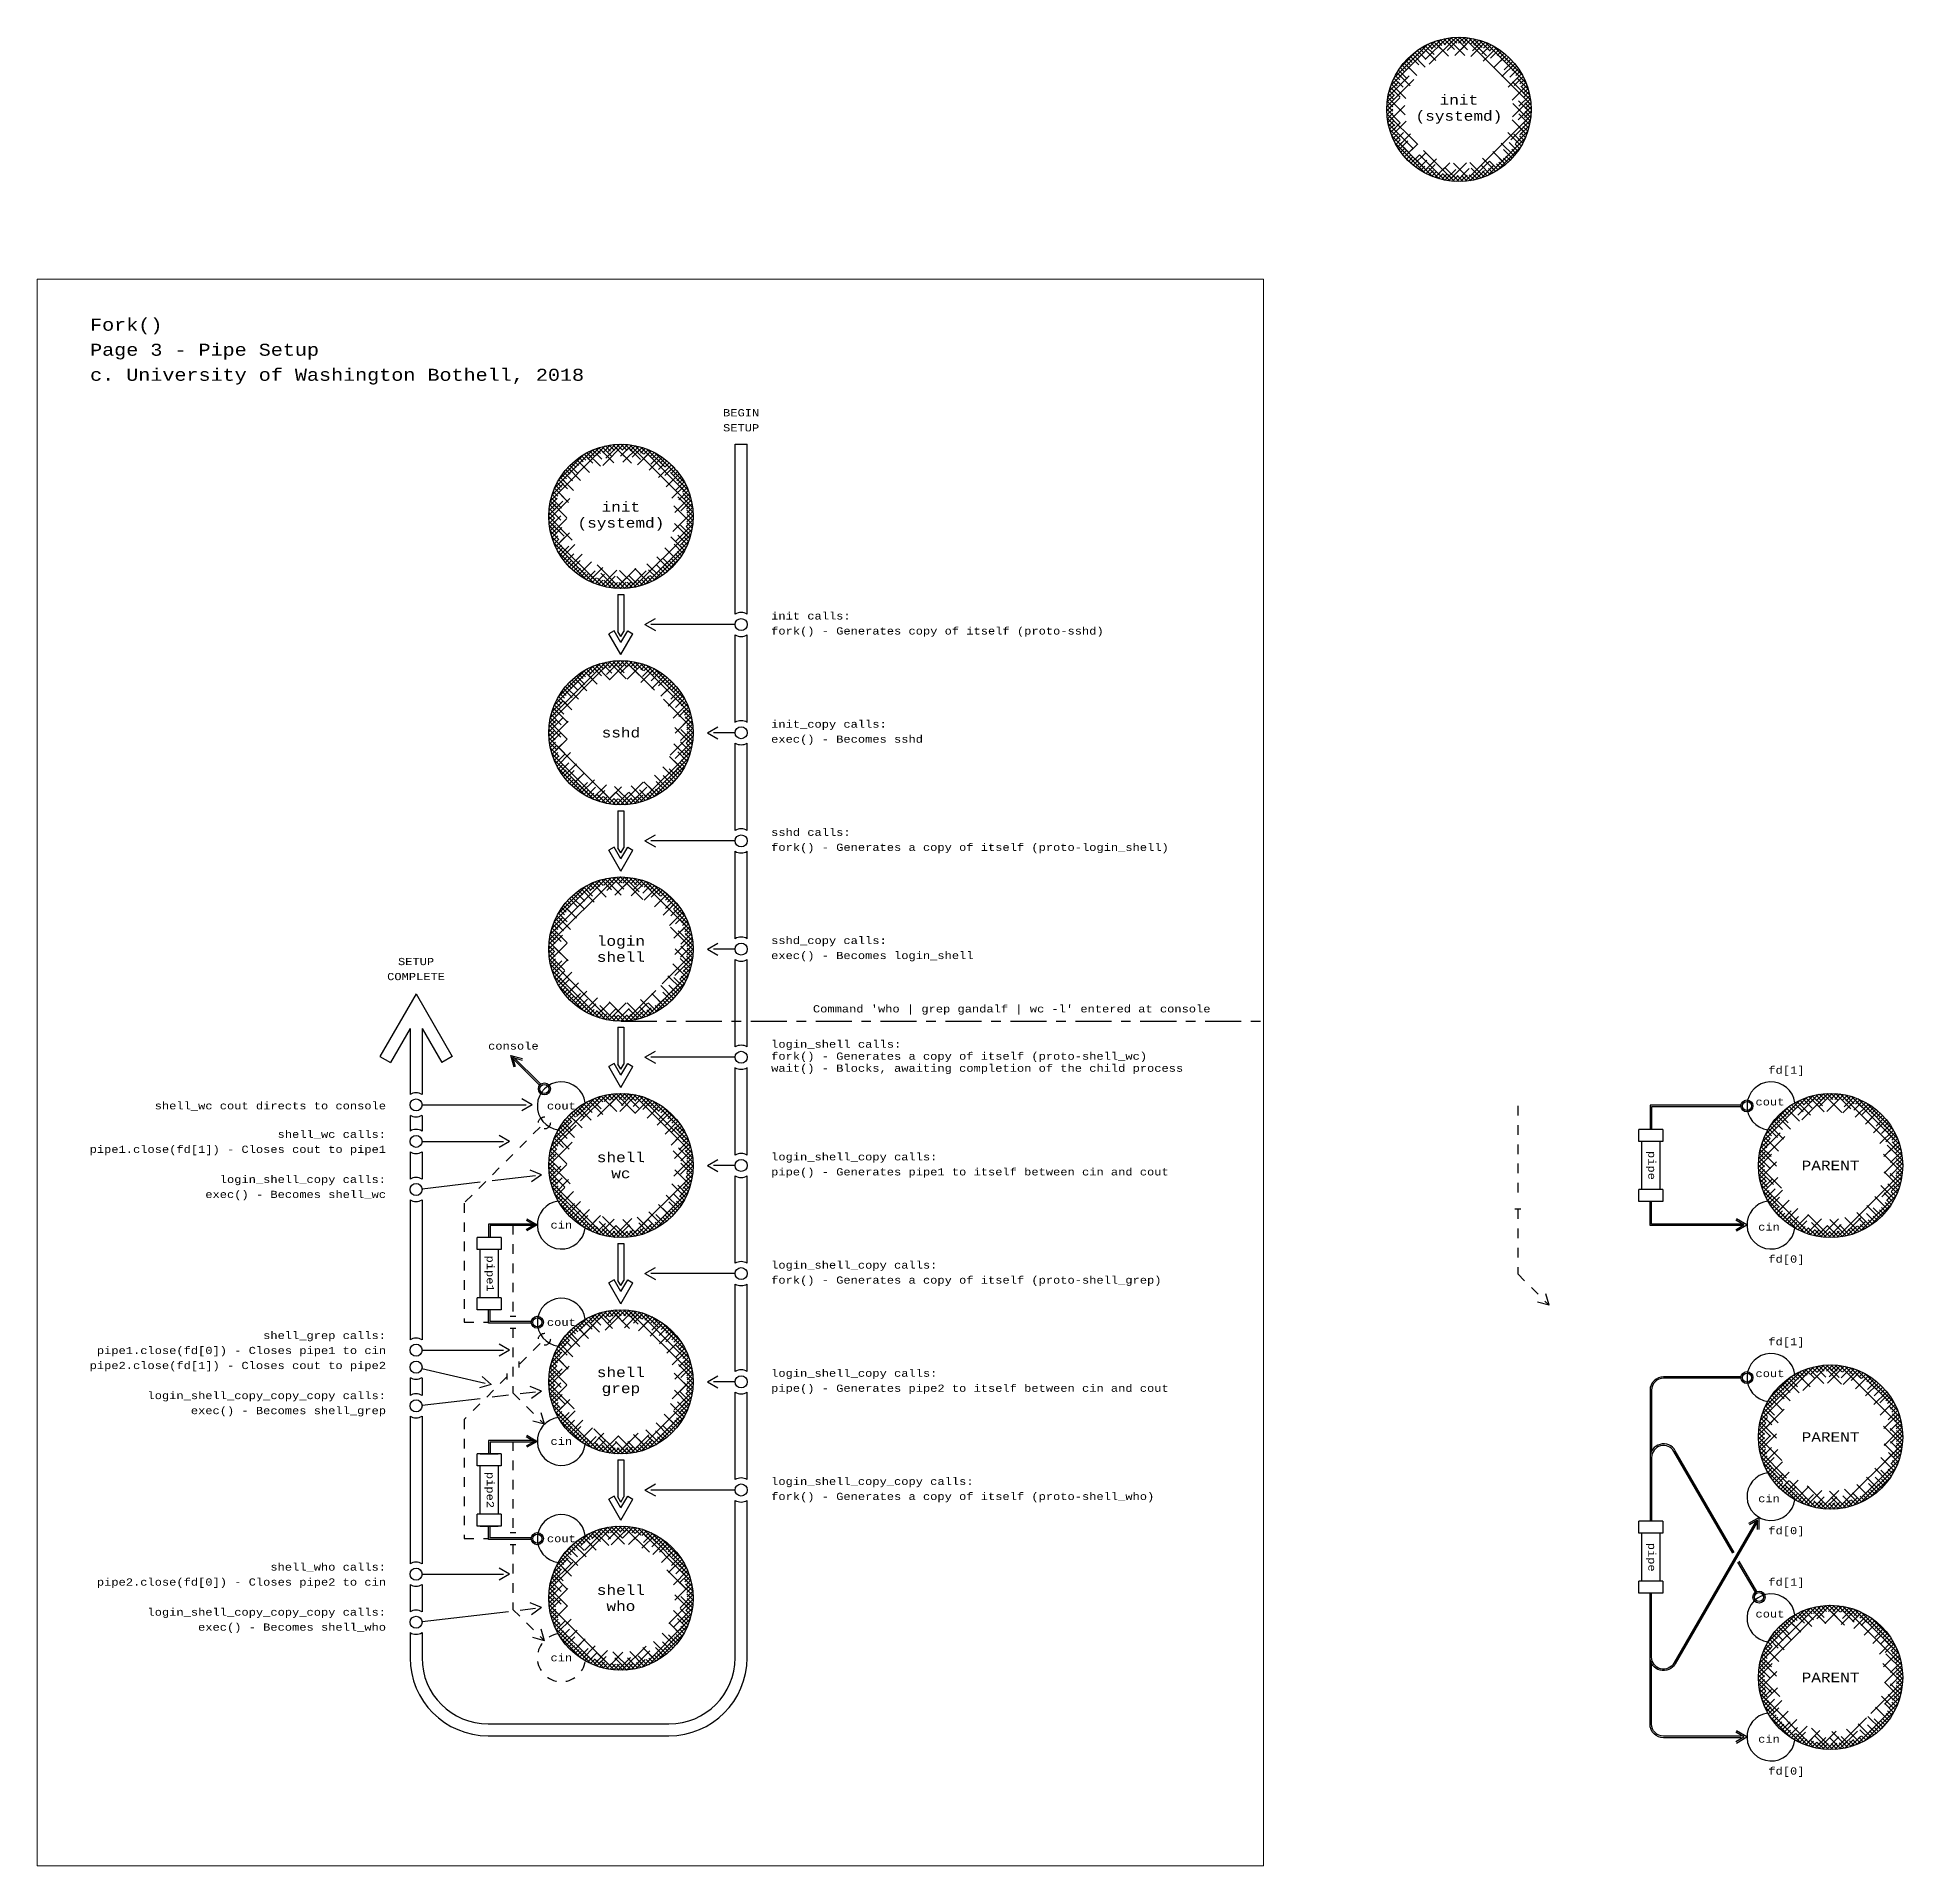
# Model space of a CAD drawing. Header units: inches. Extents: x -51 to 152, y -16 to 48.
# Drawn here: x 132.73 to 152.12, y -8.71 to 10.3 of the extents above; entities that cross this region are included whole.
import ezdxf

# ---------------------------------------------------------------- set-up
doc = ezdxf.new("R2010")
doc.units = ezdxf.units.IN
doc.header["$MEASUREMENT"] = 0
doc.linetypes.add('ACAD_ISO03W100', pattern=[30, 12, -18])
doc.linetypes.add('ACAD_ISO10W100', pattern=[18, 12, -3, 0, -3])
doc.layers.add('NOPLOT', color=40, linetype='Continuous', lineweight=5)
doc.styles.add('Hylian', font='cour.ttf')

msp = doc.modelspace()

# ---------------------------------------------------------------- texts
at = {"style": 'Hylian'}
for s, width, insert, char_height, attachment_point in [('init\\P(systemd)', 5.25, (147.511, 9.553), 0.1, 5), ('init\\P(systemd)', 5.25, (138.798, 5.321), 0.1, 5), ('sshd', 5.25, (138.798, 3.071), 0.1, 5), ('login\\Pshell', 5.25, (138.798, 0.821), 0.1, 5), ("\\pi0.072557;Command 'who | grep gandalf | wc -l' entered at console", 4.45986, (140.722, 0.188), 0.075, 4), ('console', 5.25, (137.68, -0.187), 0.075, 5), ('login_shell calls:\\Pfork() - Generates a copy of itself (proto-shell_wc){\\H2.0369x; }\\Pwait() - Blocks, awaiting completion of the child process{\\H1.6912x; }', 5.35741, (140.36, -0.304), 0.075, 4), ('fd[1]', 5.25, (150.916, -0.449), 0.075, 5), ('cout', 5.25, (138.179, -0.81), 0.075, 5), ('cout', 5.25, (150.745, -0.768), 0.075, 5), ('shell\\Pwc', 5.25, (138.798, -1.429), 0.1, 5), ('PARENT', 5.25, (151.375, -1.429), 0.1, 5), ('cin', 5.25, (138.179, -2.048), 0.075, 5), ('cin', 5.25, (150.735, -2.069), 0.075, 5), ('fd[0]', 5.25, (150.916, -2.414), 0.075, 5), ('cout', 5.25, (138.179, -3.06), 0.075, 5), ('fd[1]', 5.25, (150.916, -3.273), 0.075, 5), ('shell\\Pgrep', 5.25, (138.798, -3.679), 0.1, 5), ('cout', 5.25, (150.745, -3.593), 0.075, 5), ('cin', 5.25, (138.179, -4.298), 0.075, 5), ('PARENT', 5.25, (151.375, -4.253), 0.1, 5), ('cin', 5.25, (150.735, -4.894), 0.075, 5), ('fd[0]', 5.25, (150.916, -5.238), 0.075, 5), ('cout', 5.25, (138.179, -5.31), 0.075, 5), ('shell\\Pwho', 5.25, (138.798, -5.929), 0.1, 5), ('fd[1]', 5.25, (150.916, -5.773), 0.075, 5), ('cout', 5.25, (150.745, -6.093), 0.075, 5), ('cin', 5.25, (138.179, -6.548), 0.075, 5), ('PARENT', 5.25, (151.375, -6.753), 0.1, 5), ('cin', 5.25, (150.735, -7.394), 0.075, 5), ('fd[0]', 5.25, (150.916, -7.738), 0.075, 5)]:
    msp.add_mtext_dynamic_manual_height_columns(s, width=width, gutter_width=1.25, heights=[0], dxfattribs=dict(at, insert=insert, char_height=char_height, attachment_point=attachment_point))
at = {"line_spacing_factor": 1.25, "style": 'Hylian'}
for s, width, heights, insert, char_height, attachment_point in [('Fork()\\PPage 3 - Pipe Setup\\Pc. University of Washington Bothell, 2018', 7.15586, [2.663], (133.279, 7.034), 0.125, 4), ('BEGIN\\PSETUP', 1.06003, [0], (140.048, 6.32), 0.075, 5), ('init calls:\\Pfork() - Generates copy of itself (proto-sshd)', 4.45986, [0], (140.36, 4.196), 0.075, 4), ('init_copy calls:\\Pexec() - Becomes sshd', 4.45986, [0], (140.36, 3.071), 0.075, 4), ('sshd calls:\\Pfork() - Generates a copy of itself (proto-login_shell)', 4.45986, [0], (140.36, 1.946), 0.075, 4), ('sshd_copy calls:\\Pexec() - Becomes login_shell', 4.45986, [0], (140.36, 0.821), 0.075, 4), ('SETUP\\PCOMPLETE', 1.06003, [0], (136.668, 0.613), 0.075, 5), ('shell_wc cout directs to console', 4.45986, [0], (136.356, -0.814), 0.075, 6), ('shell_wc calls:\\Ppipe1.close(fd[1]) - Closes cout to pipe1\\P\\Plogin_shell_copy calls:\\Pexec() - Becomes shell_wc', 4.45986, [0], (136.356, -1.429), 0.075, 6), ('login_shell_copy calls:\\Ppipe() - Generates pipe1 to itself between cin and cout', 4.45986, [0], (140.36, -1.429), 0.075, 4), ('login_shell_copy calls:\\Pfork() - Generates a copy of itself (proto-shell_grep)', 4.45986, [0], (140.36, -2.554), 0.075, 4), ('shell_grep calls:\\Ppipe1.close(fd[0]) - Closes pipe1 to cin\\Ppipe2.close(fd[1]) - Closes cout to pipe2\\P\\Plogin_shell_copy_copy_copy calls:\\Pexec() - Becomes shell_grep', 4.45986, [0], (136.356, -3.599), 0.075, 6), ('login_shell_copy calls:\\Ppipe() - Generates pipe2 to itself between cin and cout', 4.45986, [0], (140.36, -3.679), 0.075, 4), ('login_shell_copy_copy calls:\\Pfork() - Generates a copy of itself (proto-shell_who)', 4.45986, [0], (140.36, -4.804), 0.075, 4), ('shell_who calls:\\Ppipe2.close(fd[0]) - Closes pipe2 to cin\\P\\Plogin_shell_copy_copy_copy calls:\\Pexec() - Becomes shell_who', 4.45986, [0], (136.356, -5.929), 0.075, 6)]:
    msp.add_mtext_dynamic_manual_height_columns(s, width=width, gutter_width=1.25, heights=heights, dxfattribs=dict(at, insert=insert, char_height=char_height, attachment_point=attachment_point))
at = {"char_height": 0.075, "attachment_point": 5, "rotation": 270, "style": 'Hylian'}
for s, insert in [('pipe', (149.506, -1.429)), ('pipe1', (137.429, -2.554)), ('pipe2', (137.429, -4.804)), ('pipe', (149.506, -5.503))]:
    msp.add_mtext_dynamic_manual_height_columns(s, width=5.25, gutter_width=1.25, heights=[0], dxfattribs=dict(at, insert=insert))

# ---------------------------------------------------------------- blocks, each defined once
blk = doc.blocks.new('arrow')
for p, q in [((0.812, -0.031), (0.812, 0.031)), ((0.812, 0.031), (1.196, 0.031)), ((1.19, 0.071), (1.221, 0.125)), ((1.312, 0), (1.19, 0.071)), ((1.312, 0), (1.19, -0.071)), ((1.25, 0), (1.196, 0.031)), ((1.438, 0), (1.221, 0.125)), ((1.438, 0), (1.221, -0.125)), ((0.812, -0.031), (1.196, -0.031)), ((1.19, -0.071), (1.221, -0.125)), ((1.25, 0), (1.196, -0.031))]:
    blk.add_line(p, q)
blk = doc.blocks.new('Node')
h = blk.add_hatch()
h.set_pattern_fill('ANSI37', color=256)
h.paths.add_polyline_path([(-0.75, 0, 1), (0.75, 0, 1)])
h.paths.add_polyline_path([(0.5625, 0, -1), (-0.5625, 0, -1)], flags=16)
h = blk.add_hatch()
h.set_pattern_fill('ANSI37', color=256, scale=0.75)
h.paths.add_polyline_path([(-0.75, 0, 1), (0.75, 0, 1)])
h.paths.add_polyline_path([(0.625, 0, -1), (-0.625, 0, -1)], flags=16)
h = blk.add_hatch()
h.set_pattern_fill('ANSI37', color=256, scale=0.25)
h.paths.add_polyline_path([(-0.75, 0, 1), (0.75, 0, 1)])
h.paths.add_polyline_path([(0.6875, 0, -1), (-0.6875, 0, -1)], flags=16)
h.paths.add_polyline_path([(0.625, 0, -1), (-0.625, 0, -1)], flags=0)
h.paths.add_polyline_path([(0.5625, 0, -1), (-0.5625, 0, -1)], flags=0)
blk.add_circle((0, 0), 0.75)

# ---------------------------------------------------------------- linework, layer by layer
for p, q in [((139.985, 4.304), (139.985, 6.071)), ((139.985, 6.071), (140.11, 6.071)), ((140.11, 4.304), (140.11, 6.071)), ((139.048, 4.196), (139.156, 4.259)), ((139.048, 4.196), (139.156, 4.134)), ((139.985, 4.196), (139.11, 4.196)), ((139.985, 3.179), (139.985, 4.088)), ((140.11, 3.179), (140.11, 4.088)), ((139.698, 3.071), (139.806, 3.134)), ((139.698, 3.071), (139.806, 3.009)), ((139.985, 3.071), (139.76, 3.071)), ((139.985, 2.054), (139.985, 2.963)), ((140.11, 2.054), (140.11, 2.963)), ((139.048, 1.946), (139.156, 2.009)), ((139.048, 1.946), (139.156, 1.884)), ((139.985, 1.946), (139.11, 1.946)), ((139.985, 0.929), (139.985, 1.838)), ((140.11, 0.929), (140.11, 1.838)), ((139.698, 0.821), (139.806, 0.884)), ((139.698, 0.821), (139.806, 0.759)), ((139.985, 0.821), (139.76, 0.821)), ((139.985, -0.196), (139.985, 0.713)), ((140.11, -0.196), (140.11, 0.713)), ((136.668, 0.354), (136.293, -0.296)), ((136.668, 0.354), (137.043, -0.296)), ((136.606, -0.005), (136.401, -0.358)), ((136.606, -0.005), (136.606, -0.691)), ((136.731, -0.005), (136.731, -0.691)), ((136.731, -0.005), (136.935, -0.358)), ((136.293, -0.296), (136.401, -0.358)), ((137.043, -0.296), (136.935, -0.358)), ((139.048, -0.304), (139.156, -0.241)), ((139.048, -0.304), (139.156, -0.366)), ((139.985, -0.304), (139.11, -0.304)), ((139.985, -1.321), (139.985, -0.412)), ((140.11, -1.321), (140.11, -0.412)), ((137.876, -0.799), (137.768, -0.737)), ((136.606, -0.908), (136.606, -1.071)), ((136.731, -0.799), (137.814, -0.799)), ((136.731, -0.908), (136.731, -1.071)), ((137.876, -0.799), (137.768, -0.862)), ((137.641, -1.179), (137.533, -1.116)), ((149.381, -1.179), (149.381, -1.054)), ((149.631, -1.054), (149.381, -1.054)), ((149.631, -1.054), (149.631, -1.179)), ((136.606, -1.287), (136.606, -1.571)), ((136.606, -1.287), (136.606, -1.571)), ((136.731, -1.179), (137.579, -1.179)), ((136.731, -1.287), (136.731, -1.571)), ((136.731, -1.287), (136.731, -1.571)), ((137.641, -1.179), (137.533, -1.241)), ((149.631, -1.179), (149.381, -1.179)), ((149.413, -1.679), (149.413, -1.179)), ((149.6, -1.179), (149.6, -1.679)), ((137.458, -1.586), (137.909, -1.533)), ((137.971, -1.526), (137.856, -1.477)), ((137.971, -1.526), (137.87, -1.601)), ((139.698, -1.429), (139.806, -1.366)), ((139.698, -1.429), (139.806, -1.491)), ((139.985, -1.429), (139.76, -1.429)), ((139.985, -2.446), (139.985, -1.537)), ((140.11, -2.446), (140.11, -1.537)), ((136.73, -1.672), (137.334, -1.601)), ((149.381, -1.804), (149.381, -1.679)), ((149.631, -1.679), (149.381, -1.679)), ((149.631, -1.679), (149.631, -1.804)), ((136.606, -1.787), (136.606, -3.242)), ((136.731, -1.787), (136.731, -3.242)), ((149.631, -1.804), (149.381, -1.804)), ((137.304, -2.304), (137.304, -2.179)), ((137.554, -2.179), (137.304, -2.179)), ((137.554, -2.304), (137.304, -2.304)), ((137.335, -2.804), (137.335, -2.304)), ((137.523, -2.304), (137.523, -2.804)), ((137.554, -2.179), (137.554, -2.304)), ((139.048, -2.554), (139.156, -2.491)), ((139.048, -2.554), (139.156, -2.616)), ((139.985, -2.554), (139.11, -2.554)), ((139.985, -3.571), (139.985, -2.662)), ((140.11, -3.571), (140.11, -2.662)), ((137.304, -2.929), (137.304, -2.804)), ((137.554, -2.804), (137.304, -2.804)), ((137.554, -2.804), (137.554, -2.929)), ((137.554, -2.929), (137.304, -2.929)), ((137.641, -3.35), (137.533, -3.288)), ((136.731, -3.35), (137.579, -3.35)), ((137.641, -3.35), (137.533, -3.413)), ((137.74, -3.531), (137.74, -3.468)), ((136.606, -3.636), (136.606, -3.821)), ((136.729, -3.541), (137.387, -3.693)), ((136.731, -3.636), (136.731, -3.821)), ((137.448, -3.707), (137.357, -3.622)), ((137.615, -3.656), (137.615, -3.593)), ((139.698, -3.679), (139.806, -3.616)), ((139.698, -3.679), (139.806, -3.741)), ((139.985, -3.679), (139.76, -3.679)), ((136.73, -3.922), (137.334, -3.851)), ((137.448, -3.707), (137.328, -3.743)), ((137.458, -3.836), (137.628, -3.816)), ((137.752, -3.802), (137.909, -3.783)), ((137.971, -3.776), (137.856, -3.727)), ((137.971, -3.776), (137.87, -3.851)), ((139.985, -4.696), (139.985, -3.787)), ((140.11, -4.696), (140.11, -3.787)), ((136.606, -4.037), (136.606, -5.571)), ((136.731, -4.037), (136.731, -5.571)), ((137.304, -4.554), (137.304, -4.429)), ((137.554, -4.429), (137.304, -4.429)), ((137.335, -4.429), (137.523, -4.429)), ((137.554, -4.429), (137.554, -4.554)), ((137.554, -4.554), (137.304, -4.554)), ((137.335, -5.054), (137.335, -4.554)), ((137.523, -4.554), (137.523, -5.054)), ((139.048, -4.804), (139.156, -4.741)), ((139.048, -4.804), (139.156, -4.866)), ((139.985, -4.804), (139.11, -4.804)), ((139.985, -6.548), (139.985, -4.912)), ((140.11, -6.548), (140.11, -4.912)), ((137.304, -5.179), (137.304, -5.054)), ((137.554, -5.054), (137.304, -5.054)), ((137.554, -5.179), (137.304, -5.179)), ((137.523, -5.179), (137.335, -5.179)), ((137.335, -5.179), (137.523, -5.179)), ((137.554, -5.054), (137.554, -5.179)), ((149.381, -5.253), (149.381, -5.128)), ((149.631, -5.128), (149.381, -5.128)), ((149.631, -5.128), (149.631, -5.253)), ((149.631, -5.253), (149.381, -5.253)), ((149.413, -5.753), (149.413, -5.253)), ((149.6, -5.253), (149.6, -5.753)), ((137.641, -5.679), (137.533, -5.616)), ((136.606, -5.787), (136.606, -6.071)), ((136.731, -5.679), (137.579, -5.679)), ((136.731, -5.787), (136.731, -6.071)), ((137.641, -5.679), (137.533, -5.741)), ((149.381, -5.878), (149.381, -5.753)), ((149.631, -5.753), (149.381, -5.753)), ((149.631, -5.753), (149.631, -5.878)), ((137.971, -6.026), (137.856, -5.977)), ((149.631, -5.878), (149.381, -5.878)), ((136.73, -6.172), (137.628, -6.066)), ((137.752, -6.052), (137.909, -6.033)), ((137.971, -6.026), (137.87, -6.101)), ((136.606, -6.287), (136.606, -6.548)), ((136.731, -6.287), (136.731, -6.548)), ((137.418, -7.235), (139.298, -7.235)), ((137.418, -7.36), (139.298, -7.36))]:
    msp.add_line(p, q)
at = {"linetype": 'ACAD_ISO10W100', "ltscale": 0.03125}
msp.add_line((138.798, 0.071), (145.48, 0.071), dxfattribs=at)
at = {"linetype": 'ACAD_ISO03W100', "ltscale": 0.015625}
for p, q in [((148.449, -2.883), (148.328, -2.851)), ((148.449, -2.883), (148.416, -2.763)), ((138.002, -4.121), (137.97, -4)), ((138.002, -4.121), (137.882, -4.089)), ((138.002, -6.371), (137.882, -6.339)), ((138.002, -6.371), (137.97, -6.25))]:
    msp.add_line(p, q, dxfattribs=at)
for points in [[(137.687, -0.406), (137.654, -0.285), (137.775, -0.318)], [(137.953, -0.595), (137.658, -0.301)], [(137.964, -0.584), (137.669, -0.289)], [(137.702, -0.402), (137.676, -0.308), (137.771, -0.333)], [(150.444, -0.802), (149.498, -0.802), (149.498, -1.054)], [(150.444, -0.818), (149.514, -0.818), (149.514, -1.054)], [(148.154, -1.885), (148.091, -1.885)], [(150.461, -2.055), (149.498, -2.055), (149.498, -1.804)], [(150.461, -2.04), (149.514, -2.04), (149.514, -1.804)], [(137.916, -2.04), (137.421, -2.04), (137.421, -2.179)], [(137.916, -2.055), (137.437, -2.055), (137.437, -2.179)], [(137.813, -1.999), (137.898, -2.048), (137.813, -2.097)], [(137.821, -1.985), (137.929, -2.048), (137.821, -2.11)], [(150.39, -2.097), (150.475, -2.048), (150.39, -1.999)], [(150.398, -2.11), (150.506, -2.048), (150.398, -1.985)], [(137.867, -3.068), (137.421, -3.068), (137.421, -2.929)], [(137.867, -3.052), (137.437, -3.052), (137.437, -2.929)], [(137.707, -2.998), (137.645, -2.998)], [(137.707, -3.123), (137.645, -3.123)], [(137.813, -4.249), (137.898, -4.298), (137.813, -4.347)], [(137.821, -4.235), (137.929, -4.298), (137.821, -4.36)], [(137.916, -4.29), (137.421, -4.29), (137.421, -4.429)], [(137.916, -4.305), (137.437, -4.305), (137.437, -4.429)], [(137.867, -5.318), (137.421, -5.318), (137.421, -5.179)], [(137.867, -5.302), (137.437, -5.302), (137.437, -5.179)], [(150.631, -5.214), (150.631, -5.089), (150.523, -5.151)], [(150.616, -5.214), (150.616, -5.116), (150.531, -5.165)], [(137.707, -5.248), (137.645, -5.248)], [(137.707, -5.373), (137.645, -5.373)], [(150.593, -5.868), (150.411, -5.553)], [(150.607, -5.86), (150.425, -5.545)], [(150.39, -7.421), (150.475, -7.372), (150.39, -7.323)], [(150.398, -7.435), (150.506, -7.372), (150.398, -7.31)]]:
    msp.add_lwpolyline(points)
at = {"linetype": 'ACAD_ISO03W100', "ltscale": 0.003906}
for points in [[(148.123, -0.81), (148.123, -1.76)], [(137.958, -1.031), (137.168, -1.821), (137.168, -3.06), (137.429, -3.06)], [(148.123, -1.885), (148.123, -2.557), (148.449, -2.883)], [(137.676, -2.048), (137.676, -2.998)], [(137.676, -3.123), (137.676, -3.795), (138.002, -4.121)], [(137.958, -3.281), (137.74, -3.5)], [(137.615, -3.625), (137.168, -4.071), (137.168, -5.31), (137.429, -5.31)], [(137.676, -4.298), (137.676, -5.248)], [(137.676, -5.373), (137.676, -6.045), (138.002, -6.371)]]:
    msp.add_lwpolyline(points, dxfattribs=at)
for points in [[(150.444, -3.627), (149.639, -3.627, 0.414214), (149.498, -3.767), (149.498, -4.465)], [(150.444, -3.642), (149.639, -3.642, 0.414214), (149.514, -3.767), (149.514, -4.401)], [(150.372, -5.454), (149.761, -4.395, 0.767327), (149.498, -4.465), (149.498, -5.128)], [(150.359, -5.462), (149.747, -4.403, 0.767327), (149.514, -4.465), (149.514, -5.128)], [(150.616, -5.131), (149.761, -6.612, -0.767327), (149.498, -6.542), (149.498, -5.878)], [(150.602, -5.123), (149.747, -6.604, -0.767327), (149.514, -6.542), (149.514, -5.878)], [(150.444, -7.38), (149.639, -7.38, -0.414214), (149.498, -7.239), (149.498, -6.542)], [(150.444, -7.364), (149.639, -7.364, -0.414214), (149.514, -7.239), (149.514, -6.606)]]:
    msp.add_lwpolyline(points, format="xyb")
for centre, radius in [((140.048, 4.196), 0.0625), ((140.048, 3.071), 0.0625), ((140.048, 1.946), 0.0625), ((140.048, 0.821), 0.0625), ((140.048, -0.304), 0.0625), ((138.002, -0.633), 0.0625), ((136.668, -0.799), 0.0625), ((138.002, -0.633), 0.0469), ((150.506, -0.81), 0.0625), ((150.506, -0.81), 0.0469), ((136.668, -1.179), 0.0625), ((140.048, -1.429), 0.0625), ((136.668, -1.679), 0.0625), ((140.048, -2.554), 0.0625), ((137.929, -3.06), 0.0625), ((137.929, -3.06), 0.0469), ((136.668, -3.35), 0.0625), ((136.668, -3.527), 0.0625), ((140.048, -3.679), 0.0625), ((150.506, -3.635), 0.0625), ((150.506, -3.635), 0.0469), ((136.668, -3.929), 0.0625), ((140.048, -4.804), 0.0625), ((137.929, -5.31), 0.0625), ((137.929, -5.31), 0.0469), ((136.668, -5.679), 0.0625), ((150.631, -5.918), 0.0625), ((150.631, -5.918), 0.0469), ((136.668, -6.179), 0.0625)]:
    msp.add_circle(centre, radius)
for centre in [(138.002, -0.987), (138.002, -3.237)]:
    msp.add_circle(centre, 0.0625, dxfattribs=at)
for centre, radius, start, end in [((140.048, 4.196), 0.125, 60, 120), ((140.048, 4.196), 0.125, 240, 300), ((140.048, 3.071), 0.125, 60, 120), ((140.048, 3.071), 0.125, 240, 300), ((140.048, 1.946), 0.125, 60, 120), ((140.048, 1.946), 0.125, 240, 300), ((140.048, 0.821), 0.125, 60, 120), ((140.048, 0.821), 0.125, 240, 300), ((140.048, -0.304), 0.125, 60, 120), ((138.179, -0.81), 0.25, 7.6168, 262.3832), ((140.048, -0.304), 0.125, 240, 300), ((150.756, -0.81), 0.25, 7.6168, 262.3832), ((136.668, -0.799), 0.125, 60, 120), ((136.668, -0.799), 0.125, 240, 300), ((136.668, -1.179), 0.125, 60, 120), ((136.668, -1.179), 0.125, 240, 300), ((140.048, -1.429), 0.125, 60, 120), ((140.048, -1.429), 0.125, 240, 300), ((136.668, -1.679), 0.125, 60, 120), ((136.668, -1.679), 0.125, 240, 300), ((138.179, -2.048), 0.25, 97.6168, 352.3832), ((150.756, -2.048), 0.25, 97.6168, 352.3832), ((140.048, -2.554), 0.125, 60, 120), ((140.048, -2.554), 0.125, 240, 300), ((138.179, -3.06), 0.25, 7.6168, 262.3832), ((136.668, -3.35), 0.125, 60, 120), ((150.756, -3.635), 0.25, 7.6168, 262.3832), ((136.668, -3.527), 0.125, 240, 300), ((140.048, -3.679), 0.125, 60, 120), ((136.668, -3.929), 0.125, 60, 120), ((140.048, -3.679), 0.125, 240, 300), ((136.668, -3.929), 0.125, 240, 300), ((138.179, -4.298), 0.25, 97.6168, 352.3832), ((150.756, -4.872), 0.25, 97.6168, 352.3832), ((140.048, -4.804), 0.125, 60, 120), ((140.048, -4.804), 0.125, 240, 300), ((138.179, -5.31), 0.25, 7.6168, 262.3832), ((136.668, -5.679), 0.125, 60, 120), ((136.668, -5.679), 0.125, 240, 300), ((150.756, -6.135), 0.25, 7.6168, 262.3832), ((136.668, -6.179), 0.125, 60, 120), ((136.668, -6.179), 0.125, 240, 300), ((137.418, -6.548), 0.812, 180, 270), ((137.418, -6.548), 0.688, 180, 270), ((139.298, -6.548), 0.688, 270, 0), ((139.298, -6.548), 0.812, 270, 0), ((150.756, -7.372), 0.25, 97.6168, 352.3832)]:
    msp.add_arc(centre, radius, start, end)
msp.add_arc((138.179, -6.548), 0.25, 97.6168, 352.3832, dxfattribs=at)
at = {"layer": 'NOPLOT'}
msp.add_lwpolyline([(132.73, -8.711), (145.48, -8.711), (145.48, 7.789), (132.73, 7.789)], close=True, dxfattribs=at)

# ---------------------------------------------------------------- block references
for p in [(147.511, 9.553), (138.798, 5.321), (138.798, 3.071), (138.798, 0.821), (138.798, -3.679), (138.798, -5.929)]:
    msp.add_blockref('Node', p)
for name, p, rotation in [('arrow', (138.798, 5.321), 270), ('arrow', (138.798, 3.071), 270), ('arrow', (138.798, 0.821), 270), ('Node', (138.798, -1.429), 90), ('Node', (151.375, -1.429), 90), ('arrow', (138.798, -1.429), 270), ('Node', (151.375, -4.253), 90), ('arrow', (138.798, -3.679), 270), ('Node', (151.375, -6.753), 90)]:
    msp.add_blockref(name, p, dxfattribs=dict(rotation=rotation))

msp.set_redraw_order([(e.dxf.handle, doc.entitydb.next_handle()) for e in msp.query("TEXT MTEXT ATTDEF DIMENSION ARC_DIMENSION")])  # texts and dimensions are drawn at this point

doc.saveas('drawing.dxf')
